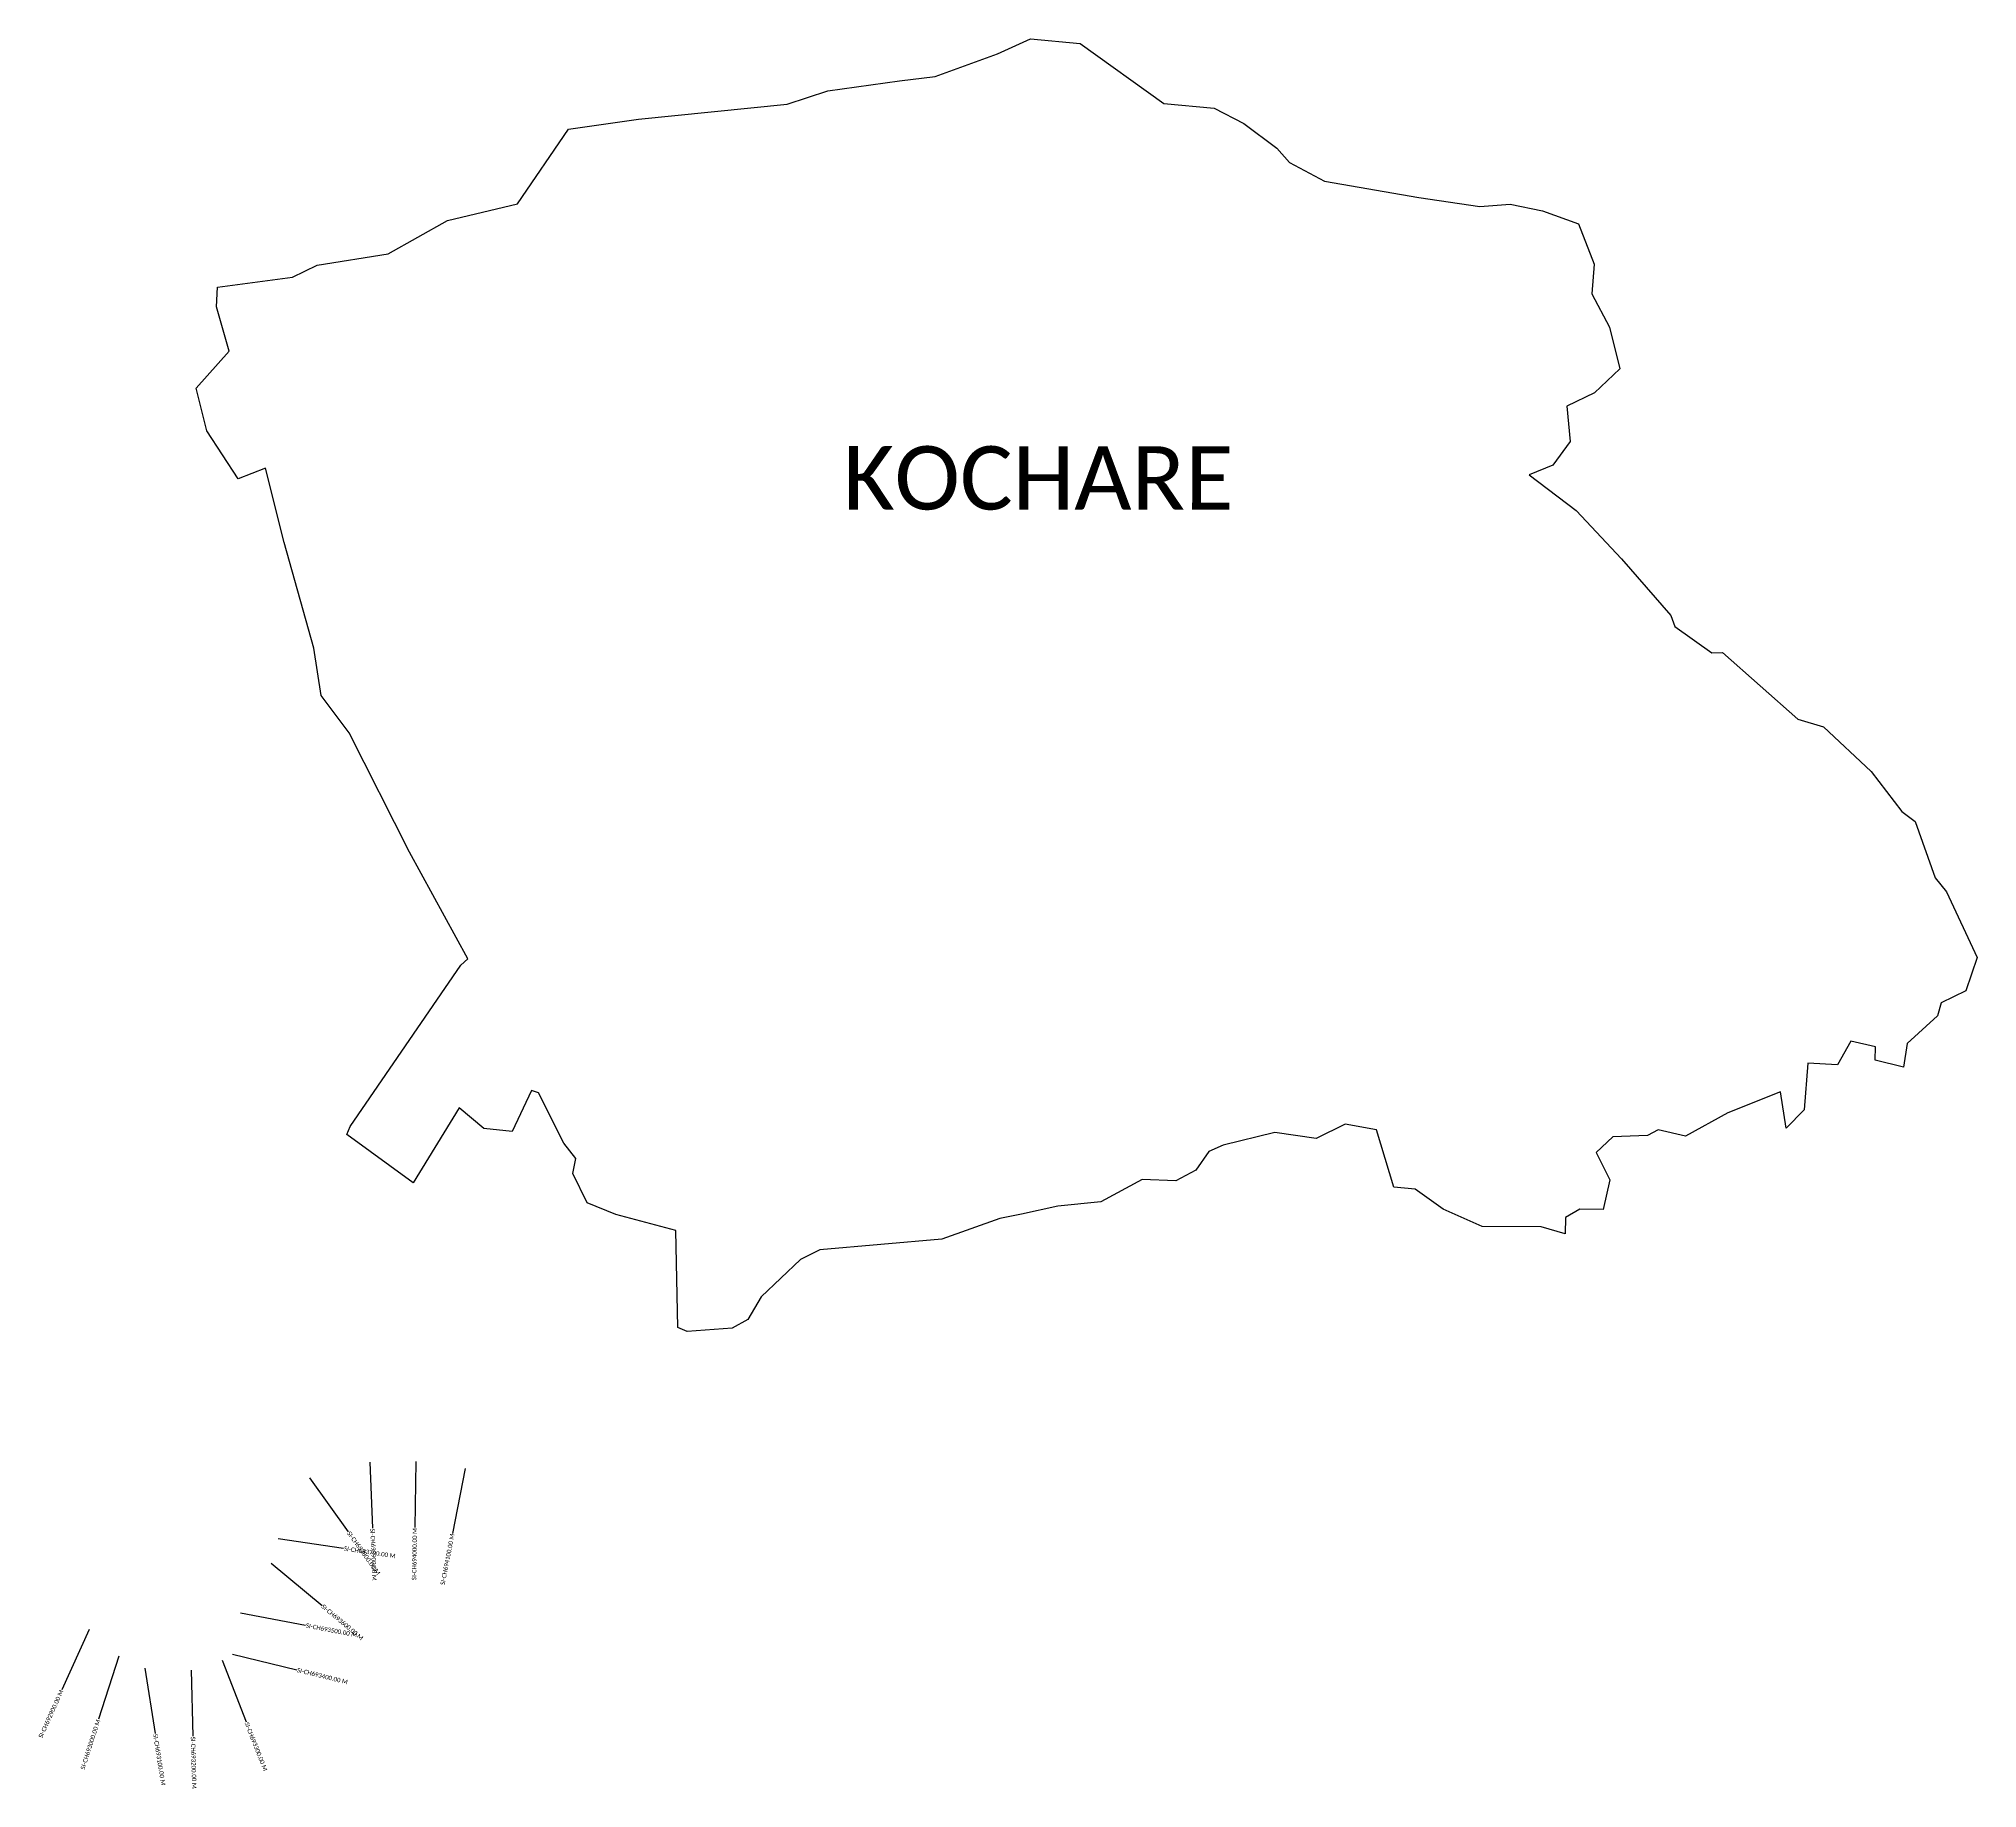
# Model space of a CAD drawing. Header units: metres. Extents: x 342469 to 346860, y 1761937 to 1765899.
import ezdxf
from ezdxf.enums import TextEntityAlignment as Align

# ---------------------------------------------------------------- set-up
doc = ezdxf.new("R2010")
doc.units = ezdxf.units.M
for name, color, linetype in [('CS', 134, 'Continuous'), ('CSMark', 6, 'Continuous'), ('village', 250, 'Continuous'), ('VILLAGE NAME', 250, 'Continuous')]:
    doc.layers.add(name, color=color, linetype=linetype)
doc.styles.add('Legend', font='calibri.ttf')

msp = doc.modelspace()

# ---------------------------------------------------------------- linework, layer by layer
at = {"layer": 'CS'}
for p, q in [((343218.9, 1762675.7), (343224.6, 1762525.8)), ((343322.9, 1762677.1), (343320.5, 1762527.1)), ((343434.8, 1762661.3), (343405.9, 1762514.2)), ((343082.1, 1762639.7), (343169.7, 1762518)), ((343010.7, 1762502.7), (343159, 1762480.4)), ((342994.8, 1762446.8), (343110.2, 1762351)), ((342582.5, 1762296.5), (342520.8, 1762159.8)), ((342925.5, 1762334.3), (343072.8, 1762306.1)), ((342650, 1762235.8), (342604, 1762093.1)), ((342708.7, 1762208.9), (342732.2, 1762060.8)), ((342883.7, 1762226.7), (342938.7, 1762087.2)), ((342907.1, 1762240.8), (343052.9, 1762205.3)), ((342813.9, 1762204.5), (342817.8, 1762054.6))]:
    msp.add_line(p, q, dxfattribs=at)
at = {"layer": 'village', "color": 4}
msp.add_polyline3d([(345595.2, 1765539.9, 0), (345733.2, 1765519.7, 0), (345801.9, 1765524.9, 0), (345874.8, 1765509.7, 0), (345956.6, 1765480, 0), (345992.2, 1765388.9, 0), (345987.2, 1765321.8, 0), (346027.2, 1765246.4, 0), (346050, 1765151.9, 0), (345992.9, 1765097.7, 0), (345930.1, 1765067.6, 0), (345937.7, 1764987.2, 0), (345898.2, 1764933.3, 0), (345844.7, 1764912, 0), (345951.4, 1764831.1, 0), (346054.1, 1764721.6, 0), (346165.8, 1764593.1, 0), (346175, 1764568.2, 0), (346258.3, 1764508.8, 0), (346282.9, 1764509.1, 0), (346453.8, 1764358.3, 0), (346511.8, 1764340.6, 0), (346619.4, 1764239.9, 0), (346688.8, 1764149.4, 0), (346719.2, 1764126.6, 0), (346764.5, 1763999.1, 0), (346790.4, 1763967.3, 0), (346859.9, 1763818.7, 0), (346834, 1763743.3, 0), (346778.4, 1763716.2, 0), (346769.8, 1763686.4, 0), (346700.9, 1763623.9, 0), (346692.5, 1763570.4, 0), (346628.5, 1763586.2, 0), (346629.2, 1763616.3, 0), (346573.2, 1763628.9, 0), (346543.4, 1763575.2, 0), (346476.4, 1763579.1, 0), (346468.1, 1763473.4, 0), (346427.4, 1763432.2, 0), (346414.5, 1763514.2, 0), (346295.1, 1763466.9, 0), (346199, 1763413.6, 0), (346137, 1763428.3, 0), (346113, 1763415.2, 0), (346034.1, 1763412.4, 0), (345996.6, 1763376.7, 0), (346027.8, 1763315, 0), (346012.3, 1763247.7, 0), (345959.3, 1763248.6, 0), (345927, 1763229.5, 0), (345926.4, 1763192.4, 0), (345872, 1763208.8, 0), (345738.6, 1763209.5, 0), (345650, 1763248.4, 0), (345586.7, 1763293.9, 0), (345538.1, 1763298, 0), (345499.2, 1763428.3, 0), (345427.7, 1763440.7, 0), (345362.1, 1763408.4, 0), (345268.7, 1763422.4, 0), (345151.3, 1763393.8, 0), (345119.3, 1763378.8, 0), (345089.7, 1763336.6, 0), (345044.2, 1763312.9, 0), (344968.4, 1763315.7, 0), (344874.8, 1763265.4, 0), (344777.4, 1763255.1, 0), (344694.9, 1763236.9, 0), (344646, 1763227.5, 0), (344514, 1763180.9, 0), (344237.8, 1763156.7, 0), (344194, 1763134.2, 0), (344105.2, 1763050.1, 0), (344075, 1762998.2, 0), (344039.4, 1762979.2, 0), (343937.6, 1762971.5, 0), (343916.6, 1762980.1, 0), (343911.5, 1763200.3, 0), (343775.5, 1763236.2, 0), (343710.9, 1763262.5, 0), (343678.1, 1763329.4, 0), (343684.9, 1763362.9, 0), (343657.8, 1763397.7, 0), (343600.9, 1763511.7, 0), (343585, 1763517.3, 0), (343541.3, 1763424.6, 0), (343476.9, 1763431.3, 0), (343420.8, 1763478.1, 0), (343316.5, 1763307.8, 0), (343166.6, 1763417.8, 0), (343174, 1763435.8, 0), (343424.9, 1763801.2, 0), (343440.3, 1763815.6, 0), (343308.4, 1764057.1, 0), (343171.8, 1764327.7, 0), (343108.1, 1764411.6, 0), (343091.7, 1764519.5, 0), (343024.5, 1764758.3, 0), (342982, 1764927.1, 0), (342920.6, 1764903, 0), (342849.6, 1765011.2, 0), (342825.4, 1765107.9, 0), (342899.9, 1765191.9, 0), (342871.2, 1765292.6, 0), (342873.4, 1765336.9, 0), (343043.4, 1765359.6, 0), (343099.3, 1765386.8, 0), (343260, 1765412.3, 0), (343394.3, 1765487.7, 0), (343553.3, 1765525.6, 0), (343668.7, 1765694.5, 0), (343827.3, 1765717.7, 0), (344163.8, 1765751, 0), (344256, 1765781.7, 0), (344418.4, 1765804, 0), (344499.6, 1765814, 0), (344640.6, 1765865.7, 0), (344715.5, 1765899.4, 0), (344827.4, 1765888.5, 0), (345017.3, 1765752.9, 0), (345131.4, 1765742.2, 0), (345198.1, 1765707.3, 0), (345273.3, 1765651.7, 0), (345302.1, 1765619, 0), (345381.4, 1765577.2, 0), (345595.2, 1765539.9, 0)], close=True, dxfattribs=at)

# ---------------------------------------------------------------- texts
at = {"layer": 'CSMark', "style": 'Legend'}
for s, rotation, p in [('SI-CH693800.00 M', 305.7572, (343170.3, 1762517.2)), ('SI-CH693900.00 M', 272.1552, (343224.6, 1762524.8)), ('SI-CH693700.00 M', 351.4378, (343160, 1762480.2)), ('SI-CH693600.00 M', 320.3148, (343111, 1762350.4)), ('SI-CH693500.00 M', 349.1704, (343073.8, 1762305.9)), ('SI-CH693400.00 M', 346.2888, (343053.8, 1762205)), ('SI-CH693300.00 M', 291.5149, (342939.1, 1762086.2)), ('SI-CH693100.00 M', 279.0143, (342732.4, 1762059.8)), ('SI-CH693200.00 M', 271.4987, (342817.9, 1762053.6))]:
    msp.add_text(s, height=10, rotation=rotation, dxfattribs=at).set_placement(p, align=Align.MIDDLE_LEFT)
for s, rotation, p in [('SI-CH694000.00 M', 89.0929, (343320.5, 1762526.1)), ('SI-CH694100.00 M', 78.8653, (343405.7, 1762513.2)), ('SI-CH692900.00 M', 65.7232, (342520.4, 1762158.9)), ('SI-CH693000.00 M', 72.1414, (342603.7, 1762092.1))]:
    msp.add_text(s, height=10, rotation=rotation, dxfattribs=at).set_placement(p, align=Align.MIDDLE_RIGHT)
at = {"layer": 'VILLAGE NAME', "insert": (344290.8, 1764976.8), "char_height": 143.7, "attachment_point": 1, "rotation": 359.9793}
msp.add_mtext_dynamic_manual_height_columns('{\\fCalibri|b0|i0|c0|p34;KOCHARE}', width=1418, gutter_width=718.5, heights=[0], dxfattribs=at)
msp.add_mtext_dynamic_manual_height_columns('{\\fCalibri|b0|i0|c0|p34;KOCHARE}', width=1418, gutter_width=718.5, heights=[0], dxfattribs=at)

doc.saveas('drawing.dxf')
